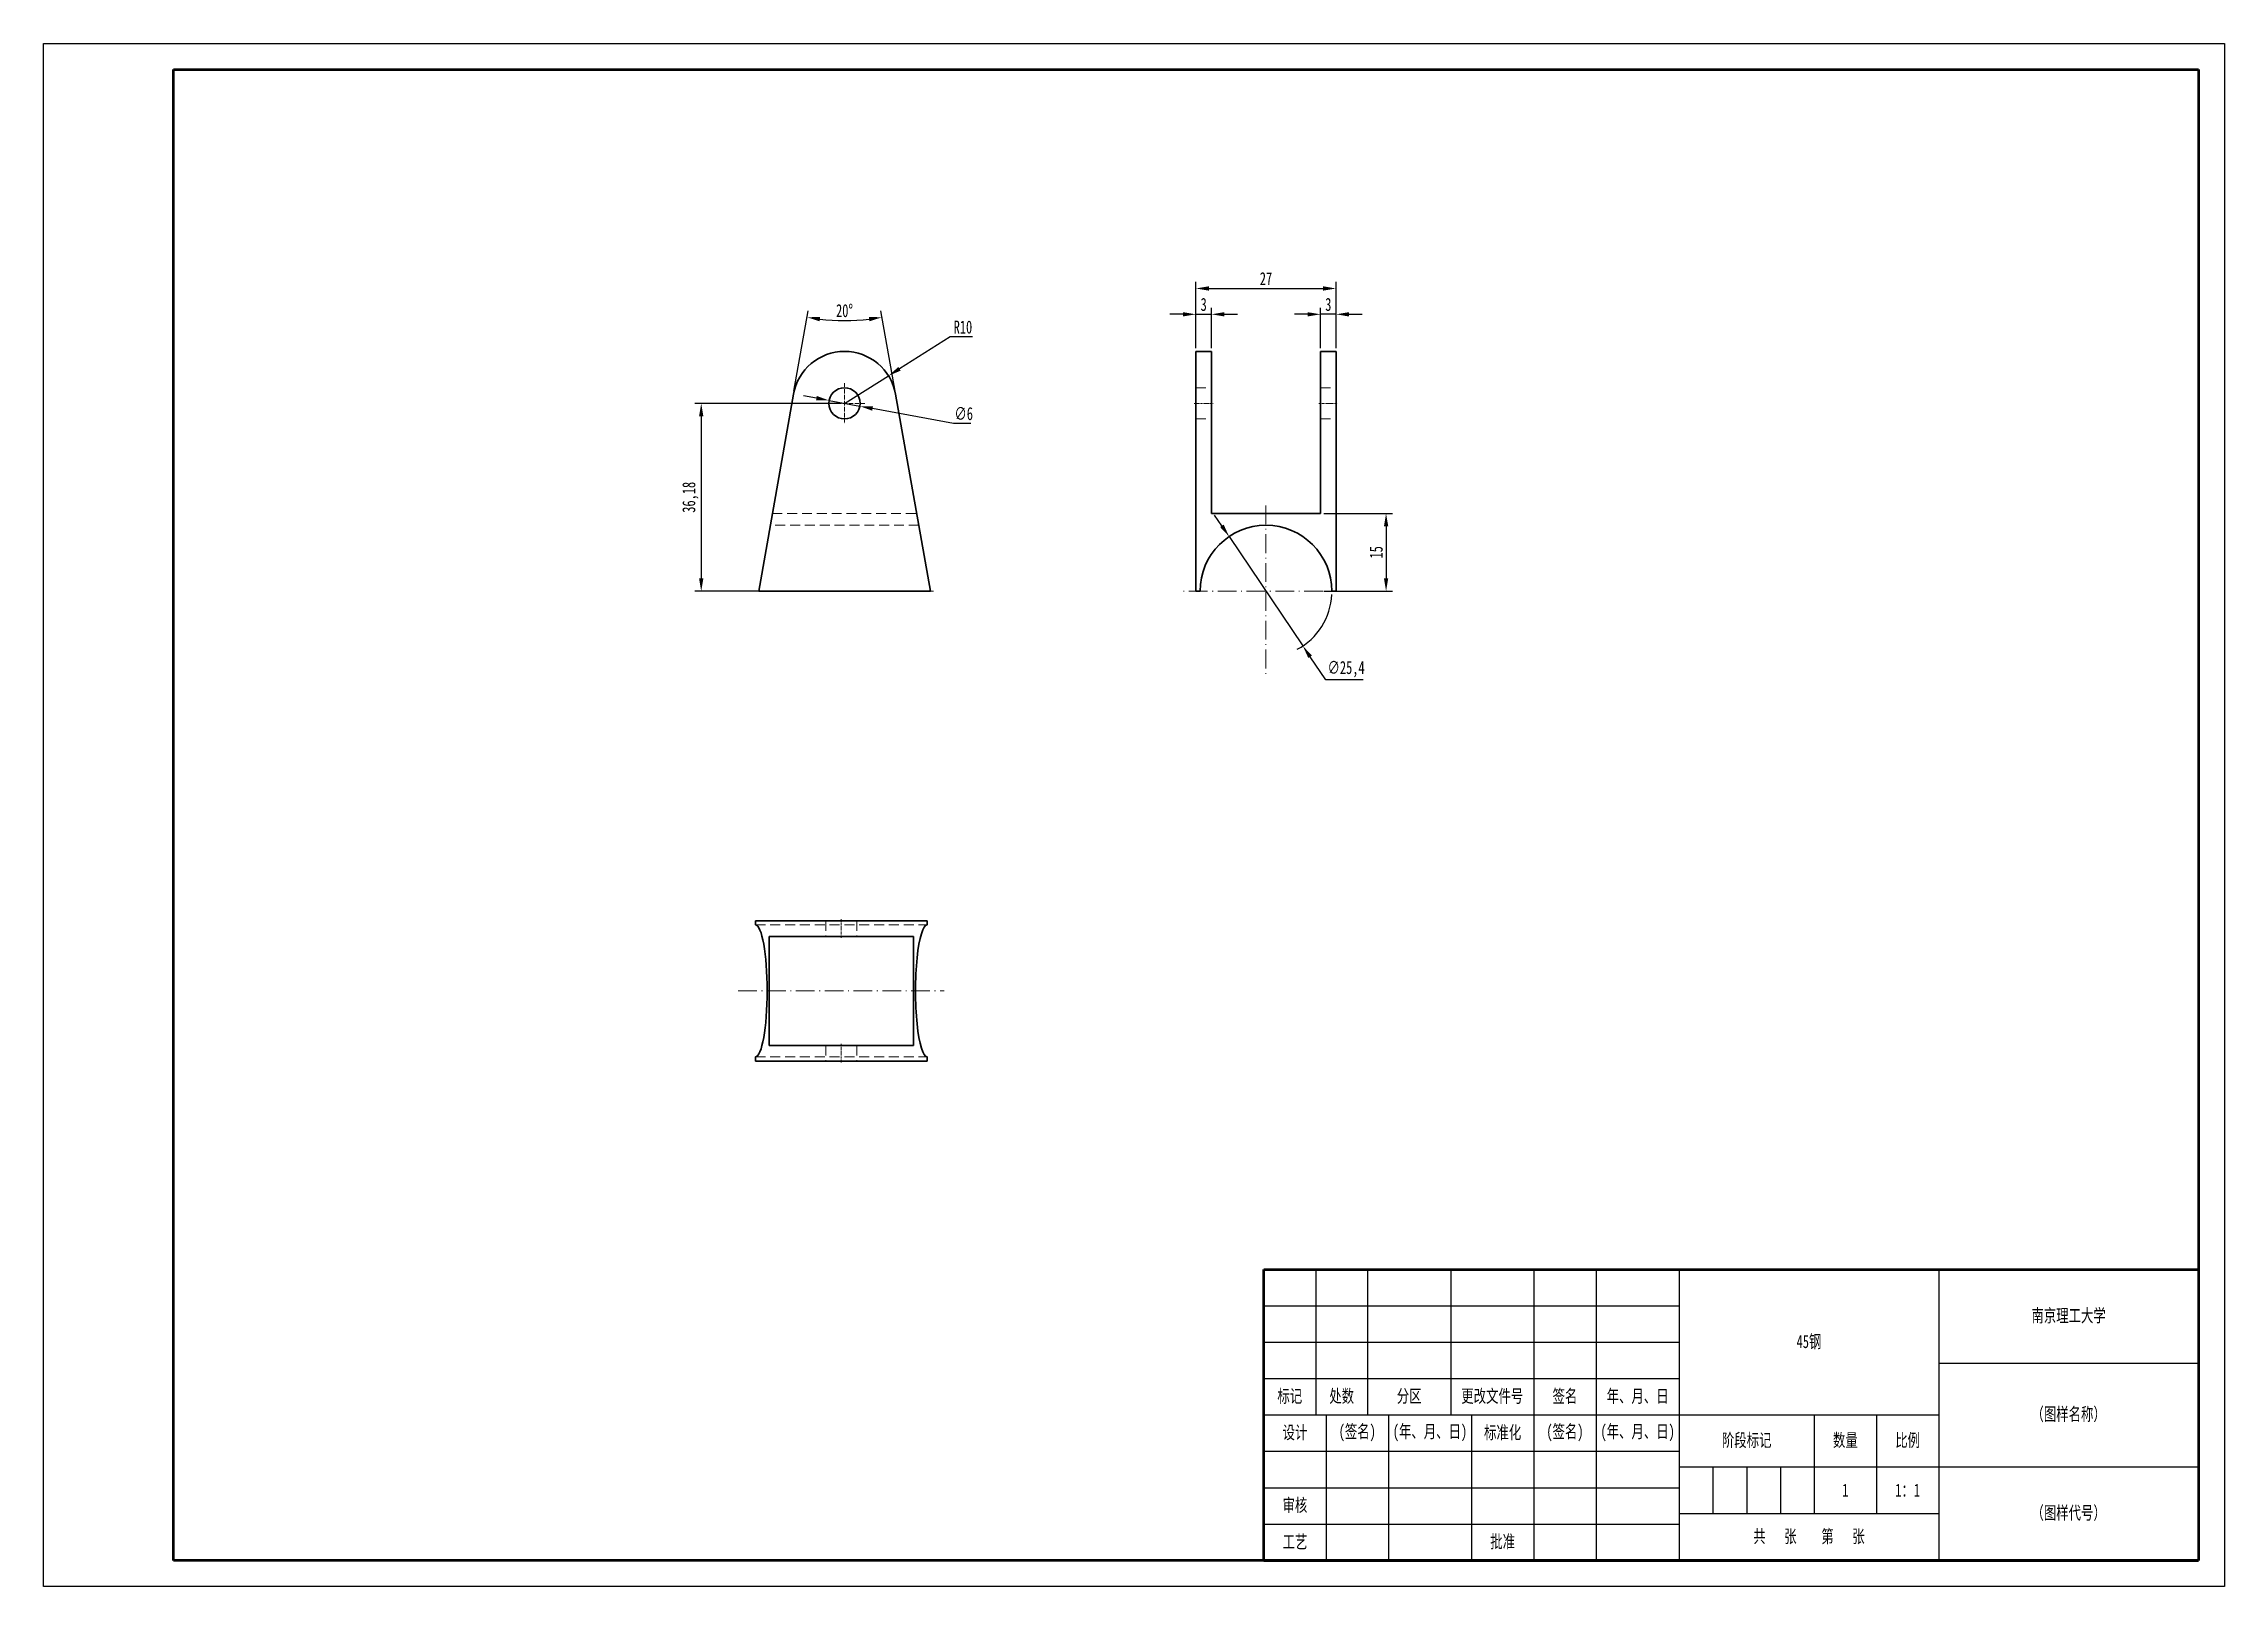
# Model space of a CAD drawing. Header units: millimetres. Extents: x 1050 to 2021, y 766 to 1186.
# Drawn here: x 1050 to 1470, y 765.6 to 1062.6 of the extents above; entities that cross this region are included whole.
import ezdxf

# ---------------------------------------------------------------- set-up
doc = ezdxf.new("R2010")
doc.units = ezdxf.units.MM
doc.header["$LTSCALE"] = 0.3
for name, pattern in [('CENTER', [50.8, 31.75, -6.35, 6.35, -6.35]), ('DASHDOT', [18.5, 12, -3, 0.5, -3]), ('DASHED', [19.05, 12.7, -6.35])]:
    doc.linetypes.add(name, pattern=pattern)
for name, color, linetype, lineweight in [('尺寸线', 3, 'Continuous', 25), ('粗实线', 7, 'Continuous', 50), ('细实线', 7, 'Continuous', 25), ('细文本', 7, 'Continuous', 25), ('细点画线', 1, 'CENTER', 25), ('虚线', 2, 'DASHED', 25)]:
    doc.layers.add(name, color=color, linetype=linetype, lineweight=lineweight)
doc.styles.add('NUT Standard', font='simfang.ttf', dxfattribs={"width": 0.7, "height": 2.5})
doc.dimstyles.new('NUT Standard', dxfattribs={"dimtxt": 2.5, "dimasz": 2.5, "dimexe": 1.25, "dimexo": 0.625, "dimtad": 1, "dimtoh": 1, "dimtxsty": 'NUT Standard', "dimcen": 2.5, "dimadec": 0, "dimazin": 0, "dimtfac": 1, "dimtmove": 0, "dimatfit": 3, "dimfxl": 1, "dimarcsym": 0})

msp = doc.modelspace()

# ---------------------------------------------------------------- texts
at = {"layer": '粗实线', "char_height": 2.5, "attachment_point": 5, "style": 'NUT Standard'}
for s, insert in [('\\pxqc;{\\fFangSong|b0|i0|c134|p49;1}', (1397.042, 784.119)), ('\\pxqc;{\\fFangSong|b0|i0|c134|p49;1：1}', (1409.042, 784.119))]:
    msp.add_mtext_dynamic_manual_height_columns(s, width=12, gutter_width=12.5, heights=[0], dxfattribs=dict(at, insert=insert))
at = {"layer": '细文本', "char_height": 2.5, "attachment_point": 5, "style": 'NUT Standard'}
for s, insert, width in [('{\\fFangSong|b0|i0|c134|p49;南京理工大学}', (1440.042, 817.619), 50), ('45钢', (1390.042, 812.619), 50), ('标记', (1290.042, 802.119), 10), ('处数', (1300.042, 802.119), 10), ('分区', (1313.042, 802.119), 16), ('更改文件号', (1329.042, 802.119), 16), ('签名', (1343.042, 802.119), 12), ('年、月、日', (1357.042, 802.119), 16), ('（图样名称）', (1440.042, 798.619), 50), ('设计', (1291.042, 795.119), 12), ('(签名)', (1303.042, 795.119), 12), ('(年、月、日)', (1317.042, 795.119), 16), ('标准化', (1331.042, 795.119), 12), ('(签名)', (1343.042, 795.119), 12), ('(年、月、日)', (1357.042, 795.119), 16), ('阶段标记', (1378.042, 793.619), 26), ('数量', (1397.042, 793.619), 12), ('比例', (1409.042, 793.619), 12), ('审核', (1291.042, 781.119), 12), ('（图样代号）', (1440.042, 779.619), 50), ('工艺', (1291.042, 774.119), 12), ('批准', (1331.042, 774.119), 12), ('共   张    第   张', (1390.042, 775.119), 50)]:
    msp.add_mtext(s, dxfattribs=dict(at, insert=insert, width=width))

# ---------------------------------------------------------------- blocks, each defined once
blk = doc.blocks.new('*D6')
at = {"layer": 'Defpoints', "color": 0, "transparency": 16777216}
for p in [(1204.29, 993.37), (1176.69, 957.19), (1204.29, 957.19)]:
    blk.add_point(p, dxfattribs=at)
at = {"layer": '尺寸线', "color": 0, "lineweight": -2, "transparency": 16777216}
for p, q in [((1203.67, 993.37), (1175.44, 993.37)), ((1176.69, 990.87), (1176.69, 959.69)), ((1203.67, 957.19), (1175.44, 957.19))]:
    blk.add_line(p, q, dxfattribs=at)
at = {"layer": '尺寸线', "color": 0, "transparency": 16777216}
for points in [[(1176.28, 990.87), (1177.11, 990.87), (1176.69, 993.37)], [(1176.28, 959.69), (1177.11, 959.69), (1176.69, 957.19)]]:
    blk.add_solid(points, dxfattribs=at)
at = {"layer": '尺寸线', "color": 0, "transparency": 16777216, "insert": (1174.62, 975.28), "char_height": 2.5, "attachment_point": 5, "rotation": 90, "style": 'NUT Standard'}
blk.add_mtext('36,18', dxfattribs=at)
blk = doc.blocks.new('*D7')
at = {"layer": 'Defpoints', "color": 0, "transparency": 16777216}
for p in [(1201.87, 1009.38), (1194.44, 995.11), (1214.14, 995.11), (1187.76, 957.19), (1220.82, 957.19)]:
    blk.add_point(p, dxfattribs=at)
at = {"layer": '尺寸线', "color": 0, "lineweight": -2, "transparency": 16777216}
for p, q in [((1194.55, 995.72), (1197.28, 1011.17)), ((1214.03, 995.72), (1211.31, 1011.17))]:
    blk.add_line(p, q, dxfattribs=at)
blk.add_arc((1204.29, 1050.96), 41.65, 263.4398, 276.5604, dxfattribs=at)
at = {"layer": '尺寸线', "color": 0, "transparency": 16777216}
for points in [[(1199.47, 1009.17), (1199.59, 1009.99), (1197.06, 1009.94)], [(1208.99, 1009.99), (1209.11, 1009.17), (1211.52, 1009.94)]]:
    blk.add_solid(points, dxfattribs=at)
at = {"layer": '尺寸线', "color": 0, "transparency": 16777216, "insert": (1204.29, 1011.2), "char_height": 2.5, "attachment_point": 5, "rotation": 0.0001, "style": 'NUT Standard'}
blk.add_mtext('20°', dxfattribs=at)
blk = doc.blocks.new('*D8')
at = {"layer": 'Defpoints', "color": 0, "transparency": 16777216}
for p in [(1295.96, 972.19), (1295.96, 957.19), (1308.59, 957.19)]:
    blk.add_point(p, dxfattribs=at)
at = {"layer": '尺寸线', "color": 0, "lineweight": -2, "transparency": 16777216}
for p, q in [((1296.59, 972.19), (1309.84, 972.19)), ((1308.59, 969.69), (1308.59, 959.69)), ((1296.59, 957.19), (1309.84, 957.19))]:
    blk.add_line(p, q, dxfattribs=at)
at = {"layer": '尺寸线', "color": 0, "transparency": 16777216}
for points in [[(1308.18, 969.69), (1309.01, 969.69), (1308.59, 972.19)], [(1308.18, 959.69), (1309.01, 959.69), (1308.59, 957.19)]]:
    blk.add_solid(points, dxfattribs=at)
at = {"layer": '尺寸线', "color": 0, "transparency": 16777216, "insert": (1306.7, 964.69), "char_height": 2.5, "attachment_point": 5, "rotation": 90, "style": 'NUT Standard'}
blk.add_mtext('15', dxfattribs=at)
blk = doc.blocks.new('*D10')
at = {"layer": 'Defpoints', "color": 0, "transparency": 16777216}
for p in [(1201.34, 993.92), (1207.24, 992.82)]:
    blk.add_point(p, dxfattribs=at)
at = {"layer": '尺寸线', "color": 0, "lineweight": -2, "transparency": 16777216}
for p, q in [((1198.88, 994.37), (1196.42, 994.83)), ((1201.34, 993.92), (1207.24, 992.82)), ((1225.26, 989.49), (1209.7, 992.37)), ((1228.61, 989.49), (1225.26, 989.49))]:
    blk.add_line(p, q, dxfattribs=at)
at = {"layer": '尺寸线', "color": 0, "transparency": 16777216}
for points in [[(1198.96, 994.78), (1198.81, 993.96), (1201.34, 993.92)], [(1209.78, 992.78), (1209.62, 991.96), (1207.24, 992.82)]]:
    blk.add_solid(points, dxfattribs=at)
at = {"layer": '尺寸线', "color": 0, "transparency": 16777216, "insert": (1227.24, 991.38), "char_height": 2.5, "attachment_point": 5, "style": 'NUT Standard'}
blk.add_mtext('∅6', dxfattribs=at)
blk = doc.blocks.new('*D11')
at = {"layer": 'Defpoints', "color": 0, "transparency": 16777216}
for p in [(1278.36, 967.72), (1292.56, 946.66)]:
    blk.add_point(p, dxfattribs=at)
at = {"layer": '尺寸线', "color": 0, "lineweight": -2, "transparency": 16777216}
for p, q in [((1276.97, 969.8), (1275.57, 971.87)), ((1278.36, 967.72), (1292.56, 946.66)), ((1296.97, 940.12), (1293.96, 944.59)), ((1304.19, 940.12), (1296.97, 940.12))]:
    blk.add_line(p, q, dxfattribs=at)
blk.add_arc((1285.46, 957.19), 12.7, 298.34, 357.1803, dxfattribs=at)
at = {"layer": '尺寸线', "color": 0, "transparency": 16777216}
for points in [[(1277.31, 970.03), (1276.62, 969.56), (1278.36, 967.72)], [(1294.3, 944.82), (1293.61, 944.35), (1292.56, 946.66)]]:
    blk.add_solid(points, dxfattribs=at)
at = {"layer": '尺寸线', "color": 0, "transparency": 16777216, "insert": (1300.89, 942.19), "char_height": 2.5, "attachment_point": 5, "style": 'NUT Standard'}
blk.add_mtext('∅25,4', dxfattribs=at)
blk = doc.blocks.new('*D12')
at = {"layer": 'Defpoints', "color": 0, "transparency": 16777216}
for p in [(1274.96, 1010.51), (1271.96, 1003.37), (1274.96, 1003.37)]:
    blk.add_point(p, dxfattribs=at)
at = {"layer": '尺寸线', "color": 0, "lineweight": -2, "transparency": 16777216}
for p, q in [((1269.46, 1010.51), (1266.96, 1010.51)), ((1271.96, 1003.99), (1271.96, 1011.76)), ((1271.96, 1010.51), (1274.96, 1010.51)), ((1274.96, 1003.99), (1274.96, 1011.76)), ((1277.46, 1010.51), (1279.96, 1010.51))]:
    blk.add_line(p, q, dxfattribs=at)
at = {"layer": '尺寸线', "color": 0, "transparency": 16777216}
for points in [[(1269.46, 1010.92), (1269.46, 1010.09), (1271.96, 1010.51)], [(1277.46, 1010.92), (1277.46, 1010.09), (1274.96, 1010.51)]]:
    blk.add_solid(points, dxfattribs=at)
at = {"layer": '尺寸线', "color": 0, "transparency": 16777216, "insert": (1273.46, 1012.4), "char_height": 2.5, "attachment_point": 5, "style": 'NUT Standard'}
blk.add_mtext('3', dxfattribs=at)
blk = doc.blocks.new('*D13')
at = {"layer": 'Defpoints', "color": 0, "transparency": 16777216}
for p in [(1295.96, 1010.51), (1295.96, 1003.37), (1298.96, 1003.37)]:
    blk.add_point(p, dxfattribs=at)
at = {"layer": '尺寸线', "color": 0, "lineweight": -2, "transparency": 16777216}
for p, q in [((1293.46, 1010.51), (1290.96, 1010.51)), ((1295.96, 1003.99), (1295.96, 1011.76)), ((1298.96, 1010.51), (1295.96, 1010.51)), ((1298.96, 1003.99), (1298.96, 1011.76)), ((1301.46, 1010.51), (1303.96, 1010.51))]:
    blk.add_line(p, q, dxfattribs=at)
at = {"layer": '尺寸线', "color": 0, "transparency": 16777216}
for points in [[(1293.46, 1010.92), (1293.46, 1010.09), (1295.96, 1010.51)], [(1301.46, 1010.92), (1301.46, 1010.09), (1298.96, 1010.51)]]:
    blk.add_solid(points, dxfattribs=at)
at = {"layer": '尺寸线', "color": 0, "transparency": 16777216, "insert": (1297.46, 1012.4), "char_height": 2.5, "attachment_point": 5, "style": 'NUT Standard'}
blk.add_mtext('3', dxfattribs=at)
blk = doc.blocks.new('*D14')
at = {"layer": 'Defpoints', "color": 0, "transparency": 16777216}
for p in [(1298.96, 1015.48), (1271.96, 1003.37), (1298.96, 1003.37)]:
    blk.add_point(p, dxfattribs=at)
at = {"layer": '尺寸线', "color": 0, "lineweight": -2, "transparency": 16777216}
for p, q in [((1271.96, 1003.99), (1271.96, 1016.73)), ((1298.96, 1003.99), (1298.96, 1016.73)), ((1274.46, 1015.48), (1296.46, 1015.48))]:
    blk.add_line(p, q, dxfattribs=at)
at = {"layer": '尺寸线', "color": 0, "transparency": 16777216}
for points in [[(1274.46, 1015.9), (1274.46, 1015.06), (1271.96, 1015.48)], [(1296.46, 1015.9), (1296.46, 1015.06), (1298.96, 1015.48)]]:
    blk.add_solid(points, dxfattribs=at)
at = {"layer": '尺寸线', "color": 0, "transparency": 16777216, "insert": (1285.46, 1017.37), "char_height": 2.5, "attachment_point": 5, "style": 'NUT Standard'}
blk.add_mtext('27', dxfattribs=at)
blk = doc.blocks.new('*D15')
at = {"layer": 'Defpoints', "color": 0, "transparency": 16777216}
for p in [(1212.76, 998.68), (1204.29, 993.37)]:
    blk.add_point(p, dxfattribs=at)
at = {"layer": '尺寸线', "color": 0, "lineweight": -2, "transparency": 16777216}
for p, q in [((1224.66, 1006.15), (1214.88, 1000.01)), ((1228.92, 1006.15), (1224.66, 1006.15)), ((1204.29, 993.37), (1212.76, 998.68))]:
    blk.add_line(p, q, dxfattribs=at)
at = {"layer": '尺寸线', "color": 0, "transparency": 16777216}
blk.add_solid([(1214.66, 1000.37), (1215.1, 999.66), (1212.76, 998.68)], dxfattribs=at)
at = {"layer": '尺寸线', "color": 0, "transparency": 16777216, "insert": (1227.1, 1008.04), "char_height": 2.5, "attachment_point": 5, "style": 'NUT Standard'}
blk.add_mtext('R10', dxfattribs=at)

# ---------------------------------------------------------------- dimensions: what is measured, and where the dimension line sits
at = {"layer": '尺寸线'}
for base, p1, p2, picture, middle in [((1298.961, 1015.482), (1271.961, 1003.369), (1298.961, 1003.369), '*D14', (1285.461, 1017.371)), ((1274.961, 1010.506), (1271.961, 1003.369), (1274.961, 1003.369), '*D12', (1273.461, 1012.395)), ((1295.961, 1010.506), (1298.961, 1003.369), (1295.961, 1003.369), '*D13', (1297.461, 1012.395))]:
    dim = msp.add_linear_dim(base=base, p1=p1, p2=p2, dimstyle='NUT Standard', dxfattribs=at)
    dim.commit()
    dim.dimension.update_dxf_attribs({"geometry": picture, "text_midpoint": middle})
dim = msp.add_angular_dim_2l(base=(1201.87, 1009.378), line1=((1220.825, 957.192), (1214.139, 995.105)), line2=((1194.443, 995.105), (1187.758, 957.192)), dimstyle='NUT Standard', dxfattribs=at)
dim.commit()
dim.dimension.update_dxf_attribs({"geometry": '*D7', "text_midpoint": (1204.291, 1011.197)})
dim = msp.add_radius_dim(center=(1204.291, 993.369), mpoint=(1212.761, 998.685), dimstyle='NUT Standard', dxfattribs=at)
dim.commit()
dim.dimension.update_dxf_attribs({"geometry": '*D15', "text_midpoint": (1227.102, 1006.153), "dimtype": 164})
for base, p1, p2, picture, middle in [((1176.693, 957.192), (1204.291, 993.369), (1204.291, 957.192), '*D6', (1174.625, 975.28)), ((1308.594, 957.192), (1295.961, 972.192), (1295.961, 957.192), '*D8', (1306.705, 964.692))]:
    dim = msp.add_linear_dim(base=base, p1=p1, p2=p2, angle=90, dimstyle='NUT Standard', dxfattribs=at)
    dim.commit()
    dim.dimension.update_dxf_attribs({"geometry": picture, "text_midpoint": middle})
dim = msp.add_diameter_dim_2p(p1=(1201.341, 993.915), p2=(1207.241, 992.823), dimstyle='NUT Standard', dxfattribs=at)
dim.commit()
dim.dimension.update_dxf_attribs({"geometry": '*D10', "text_midpoint": (1225.258, 989.488), "dimtype": 163})
dim = msp.add_diameter_dim_2p(p1=(1278.363, 967.723), p2=(1292.559, 946.66), dimstyle='NUT Standard', dxfattribs=at)
dim.commit()
dim.dimension.update_dxf_attribs({"geometry": '*D11', "text_midpoint": (1300.893, 942.189)})

# ---------------------------------------------------------------- linework, layer by layer
for p, q in [((1050.042, 1062.619), (1470.042, 1062.619)), ((1050.042, 765.619), (1050.042, 1062.619)), ((1470.042, 1062.619), (1470.042, 765.619)), ((1470.042, 765.619), (1050.042, 765.619))]:
    msp.add_line(p, q)
at = {"color": 7, "linetype": 'DASHDOT', "lineweight": 13}
msp.add_line((1187.138, 957.192), (1221.444, 957.192), dxfattribs=at)
at = {"color": 7, "lineweight": 35}
for p, q in [((1271.961, 957.192), (1272.761, 957.192)), ((1298.161, 957.192), (1298.961, 957.192)), ((1187.138, 893.755), (1187.138, 892.955)), ((1220.205, 893.755), (1220.205, 892.955))]:
    msp.add_line(p, q, dxfattribs=at)
at = {"layer": '粗实线'}
for p, q in [((1075.042, 770.619), (1075.042, 1057.619)), ((1075.042, 1057.619), (1465.042, 1057.619)), ((1465.042, 1057.619), (1465.042, 770.619)), ((1285.042, 826.619), (1465.042, 826.619)), ((1285.042, 770.619), (1285.042, 826.619)), ((1465.042, 770.619), (1075.042, 770.619)), ((1285.042, 770.619), (1465.042, 770.619))]:
    msp.add_line(p, q, dxfattribs=at)
at = {"layer": '粗实线', "color": 7, "lineweight": 35}
for p, q in [((1271.961, 995.105), (1271.961, 1003.369)), ((1271.961, 1003.369), (1274.961, 1003.369)), ((1274.961, 995.105), (1274.961, 1003.369)), ((1295.961, 995.105), (1295.961, 1003.369)), ((1295.961, 1003.369), (1298.961, 1003.369)), ((1298.961, 995.105), (1298.961, 1003.369)), ((1194.443, 995.105), (1187.758, 957.192)), ((1220.825, 957.192), (1214.139, 995.105)), ((1271.961, 995.105), (1271.961, 957.192)), ((1274.961, 995.105), (1274.961, 972.192)), ((1295.961, 995.105), (1295.961, 972.192)), ((1298.961, 995.105), (1298.961, 957.192)), ((1295.961, 972.192), (1274.961, 972.192)), ((1187.758, 957.192), (1220.825, 957.192)), ((1193.824, 893.755), (1187.138, 893.755)), ((1189.783, 869.755), (1189.783, 890.755)), ((1193.824, 890.755), (1189.783, 890.755)), ((1193.824, 893.755), (1213.52, 893.755)), ((1193.824, 890.755), (1213.52, 890.755)), ((1220.205, 893.755), (1213.52, 893.755)), ((1217.56, 890.755), (1213.52, 890.755)), ((1217.56, 869.755), (1217.56, 890.755)), ((1193.824, 869.755), (1189.783, 869.755)), ((1193.824, 869.755), (1213.52, 869.755)), ((1217.56, 869.755), (1213.52, 869.755)), ((1187.138, 867.555), (1187.138, 866.755)), ((1193.824, 866.755), (1187.138, 866.755)), ((1193.824, 866.755), (1213.52, 866.755)), ((1220.205, 866.755), (1213.52, 866.755)), ((1220.205, 867.555), (1220.205, 866.755))]:
    msp.add_line(p, q, dxfattribs=at)
msp.add_circle((1204.291, 993.369), 3, dxfattribs=at)
for centre, radius, start, end in [((1204.291, 993.369), 10, 10, 169.99999), ((1285.461, 957.192), 12.7, 360, 179.99999)]:
    msp.add_arc(centre, radius, start, end, dxfattribs=at)
for centre, start_param, end_param in [((1187.138, 880.255), 3.1415927, 6.2831853), ((1220.205, 880.255), 0, 3.1415927)]:
    msp.add_ellipse(centre, major_axis=(0, 12.7), ratio=0.176327, start_param=start_param, end_param=end_param, dxfattribs=at)
at = {"layer": '细实线'}
for p, q in [((1295.042, 826.619), (1295.042, 798.619)), ((1305.042, 826.619), (1305.042, 798.619)), ((1321.042, 826.619), (1321.042, 798.619)), ((1337.042, 826.619), (1337.042, 798.619)), ((1349.042, 826.619), (1349.042, 798.619)), ((1365.042, 826.619), (1365.042, 770.619)), ((1415.042, 826.619), (1415.042, 770.619)), ((1285.042, 819.619), (1365.042, 819.619)), ((1285.042, 812.619), (1365.042, 812.619)), ((1415.042, 808.619), (1465.042, 808.619)), ((1285.042, 805.619), (1365.042, 805.619)), ((1285.042, 798.619), (1415.042, 798.619)), ((1297.042, 798.619), (1297.042, 770.619)), ((1309.042, 798.619), (1309.042, 770.619)), ((1325.042, 798.619), (1325.042, 770.619)), ((1337.042, 798.619), (1337.042, 770.619)), ((1349.042, 798.619), (1349.042, 770.619)), ((1391.042, 798.619), (1391.042, 779.619)), ((1403.042, 798.619), (1403.042, 779.619)), ((1285.042, 791.619), (1365.042, 791.619)), ((1365.042, 788.619), (1465.042, 788.619)), ((1371.542, 788.619), (1371.542, 779.619)), ((1378.042, 788.619), (1378.042, 779.619)), ((1384.542, 788.619), (1384.542, 779.619)), ((1285.042, 784.619), (1365.042, 784.619)), ((1285.042, 777.619), (1365.042, 777.619)), ((1365.042, 779.619), (1415.042, 779.619))]:
    msp.add_line(p, q, dxfattribs=at)
at = {"layer": '细点画线', "color": 1, "linetype": 'DASHDOT', "lineweight": 13, "ltscale": 0.195}
msp.add_line((1204.291, 997.269), (1204.291, 989.469), dxfattribs=at)
at = {"layer": '细点画线', "color": 1, "linetype": 'DASHDOT', "lineweight": 13, "ltscale": 0.194998}
msp.add_line((1208.191, 993.369), (1200.391, 993.369), dxfattribs=at)
at = {"layer": '细点画线', "color": 1, "linetype": 'DASHDOT', "lineweight": 13, "ltscale": 0.089999}
for p, q in [((1271.661, 993.369), (1275.261, 993.369)), ((1295.661, 993.369), (1299.261, 993.369))]:
    msp.add_line(p, q, dxfattribs=at)
at = {"layer": '细点画线', "color": 1, "linetype": 'DASHDOT', "lineweight": 13}
for p, q in [((1285.461, 973.702), (1285.461, 940.682)), ((1301.971, 957.192), (1268.951, 957.192)), ((1183.832, 880.255), (1223.512, 880.255))]:
    msp.add_line(p, q, dxfattribs=at)
at = {"layer": '细点画线', "color": 1, "linetype": 'DASHDOT', "lineweight": 13, "ltscale": 0.090015}
for p, q in [((1203.672, 894.055), (1203.672, 890.455)), ((1203.672, 870.055), (1203.672, 866.455))]:
    msp.add_line(p, q, dxfattribs=at)
at = {"layer": '虚线', "linetype": 'DASHED', "lineweight": 13, "ltscale": 0.5}
for p, q in [((1271.961, 996.369), (1274.961, 996.369)), ((1295.961, 996.369), (1298.961, 996.369)), ((1271.961, 990.369), (1274.961, 990.369)), ((1295.961, 990.369), (1298.961, 990.369)), ((1190.403, 972.192), (1218.18, 972.192)), ((1218.585, 969.892), (1189.997, 969.892)), ((1187.138, 892.955), (1220.205, 892.955)), ((1200.672, 893.755), (1200.672, 890.755)), ((1206.672, 893.755), (1206.672, 890.755)), ((1200.672, 869.755), (1200.672, 866.755)), ((1206.672, 869.755), (1206.672, 866.755)), ((1187.138, 867.555), (1220.205, 867.555))]:
    msp.add_line(p, q, dxfattribs=at)

msp.set_redraw_order([(e.dxf.handle, doc.entitydb.next_handle()) for e in msp.query("TEXT MTEXT ATTDEF DIMENSION ARC_DIMENSION")])  # texts and dimensions are drawn at this point

doc.saveas('drawing.dxf')
